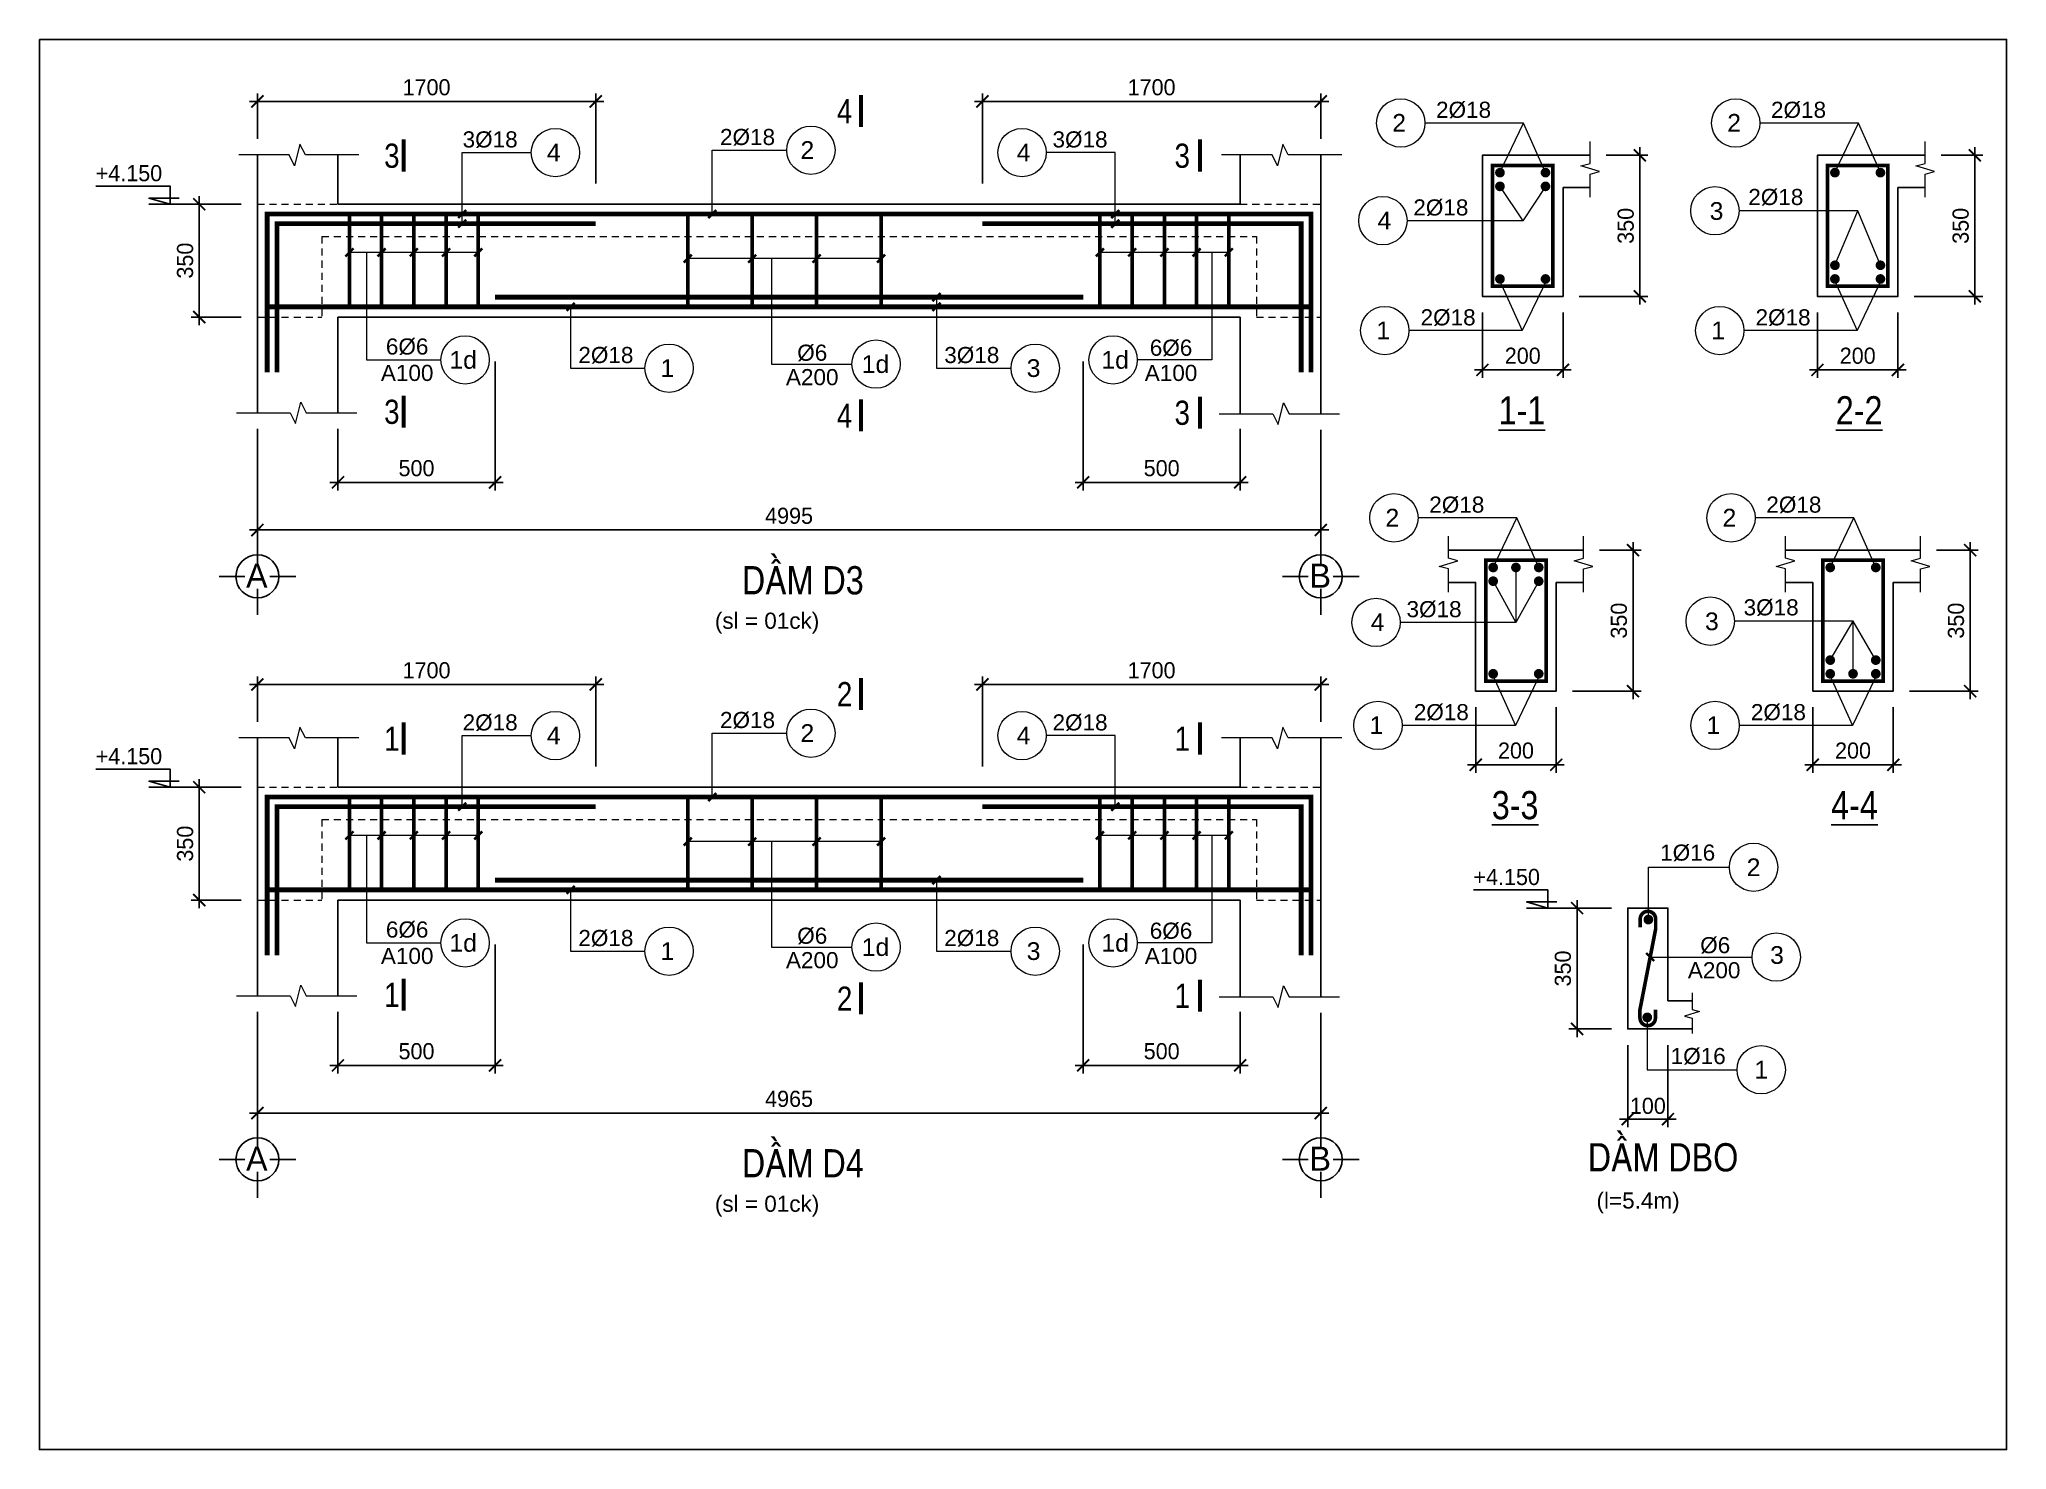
# Model space of a CAD drawing. Header units: millimetres. Extents: x -559287 to -299624, y 2351330 to 2655682.
# Drawn here: x -482063 to -457642, y 2515222 to 2532719 of the extents above; entities that cross this region are included whole.
import ezdxf
from ezdxf.enums import TextEntityAlignment as Align

# ---------------------------------------------------------------- set-up
doc = ezdxf.new("R2010")
doc.units = ezdxf.units.MM
doc.header["$LTSCALE"] = 10
doc.linetypes.add('HIDDEN', pattern=[0.3, 0.175, -0.125])
doc.linetypes.add('HIDDENX2', pattern=[0.75, 0.5, -0.25])
doc.layers.get('0').update_dxf_attribs({"lineweight": 20})
doc.layers.get('Defpoints').update_dxf_attribs({"lineweight": 20})
for name, color, linetype, lineweight in [('Dim', 251, 'Continuous', 15), ('Net khuat', 76, 'HIDDENX2', 15), ('Net manh', 8, 'Continuous', 13), ('Net thay', 4, 'Continuous', 25), ('Text', 54, 'Continuous', 25), ('Thep dai', 2, 'Continuous', 50), ('Thep doc', 140, 'Continuous', 60), ('Tuong', 1, 'Continuous', 30)]:
    doc.layers.add(name, color=color, linetype=linetype, lineweight=lineweight)
doc.layers.add('ththep', color=3, linetype='Continuous')
doc.styles.add('HELVE', font='VHAVAN.TTF', dxfattribs={"height": 800})
doc.styles.add('IN-NHO', font='VHELVEN.TTF', dxfattribs={"height": 200})
doc.styles.add('NGHIA5', font='arial_0.ttf', dxfattribs={"height": 180})
doc.styles.get("Standard").update_dxf_attribs({"font": 'nghia5.shx', "height": 200})
doc.styles.add('STYLE1-S1', font='VHARIALN.TTF')
doc.dimstyles.new('dim20', dxfattribs={"dimscale": 100, "dimtxt": 200, "dimasz": 1.5, "dimexe": 1, "dimexo": 2, "dimgap": 0.75, "dimtad": 1, "dimdec": 0, "dimlfac": 0.2, "dimzin": 0, "dimdsep": 46, "dimtxsty": 'Standard', "dimblk1": 'ARCHTICK', "dimblk2": 'ARCHTICK', "dimsah": 1, "dimcen": 0.09, "dimdle": 1, "dimclrd": 256, "dimclre": 256, "dimclrt": 54, "dimadec": 0, "dimazin": 0, "dimtfac": 1, "dimtdec": 0, "dimtofl": 0, "dimtmove": 2, "dimatfit": 3, "dimfxl": 0, "dimtolj": 1, "dimtzin": 0, "dimarcsym": 0})
doc.dimstyles.new('dim25', dxfattribs={"dimscale": 100, "dimtxt": 200, "dimasz": 1.5, "dimexe": 1, "dimexo": 2, "dimgap": 0.75, "dimtad": 1, "dimdec": 0, "dimlfac": 0.25, "dimzin": 0, "dimdsep": 46, "dimtxsty": 'Standard', "dimblk1": 'ARCHTICK', "dimblk2": 'ARCHTICK', "dimsah": 1, "dimcen": 0.09, "dimdle": 1, "dimclrd": 256, "dimclre": 256, "dimclrt": 54, "dimadec": 0, "dimazin": 0, "dimtfac": 1, "dimtdec": 0, "dimtofl": 0, "dimtmove": 2, "dimatfit": 3, "dimfxl": 0, "dimtolj": 1, "dimtzin": 0, "dimarcsym": 0})

msp = doc.modelspace()

# ---------------------------------------------------------------- texts
at = {"layer": 'Text'}
for s, height, style, p in [('4', 300, 'STYLE1-S1', (-472067.1, 2531828.6)), ('2', 220, 'IN-NHO', (-465183.2, 2531683.6)), ('2', 220, 'IN-NHO', (-461025.2, 2531683.6)), ('2', 220, 'IN-NHO', (-472529.1, 2531346)), ('3', 300, 'STYLE1-S1', (-477686.9, 2531276)), ('4', 220, 'IN-NHO', (-475676.8, 2531316)), ('4', 220, 'IN-NHO', (-469844.6, 2531316)), ('3', 300, 'STYLE1-S1', (-467875.5, 2531276)), ('4', 220, 'IN-NHO', (-465365.7, 2530471.9)), ('3', 220, 'IN-NHO', (-461243.3, 2530590)), ('1', 220, 'IN-NHO', (-465381.1, 2529108.6)), ('1', 220, 'IN-NHO', (-461223.1, 2529108.6)), ('1d', 220, 'IN-NHO', (-476802.1, 2528742.7)), ('1d', 220, 'IN-NHO', (-471683.4, 2528690.6)), ('1d', 220, 'IN-NHO', (-468709.3, 2528742.7)), ('1', 220, 'IN-NHO', (-474266.2, 2528640.9)), ('3', 220, 'IN-NHO', (-469720.7, 2528640.9)), ('%%U1-1', 350, 'STYLE1-S1', (-463659.3, 2528117)), ('%%U2-2', 350, 'STYLE1-S1', (-459473.3, 2528117)), ('3', 300, 'STYLE1-S1', (-477686.9, 2528098.6)), ('4', 300, 'STYLE1-S1', (-472067.1, 2528050.4)), ('3', 300, 'STYLE1-S1', (-467875.5, 2528086.6)), ('2', 220, 'IN-NHO', (-465267.5, 2526784.9)), ('2', 220, 'IN-NHO', (-461083.2, 2526784.9)), ('4', 220, 'IN-NHO', (-465450, 2525487.7)), ('3', 220, 'IN-NHO', (-461301.3, 2525498.6)), ('2', 300, 'STYLE1-S1', (-472067.1, 2524595)), ('1', 300, 'STYLE1-S1', (-477686.9, 2524042.3)), ('4', 220, 'IN-NHO', (-475676.8, 2524082.4)), ('2', 220, 'IN-NHO', (-472529.1, 2524112.4)), ('4', 220, 'IN-NHO', (-469844.6, 2524082.4)), ('1', 300, 'STYLE1-S1', (-467875.5, 2524042.3)), ('1', 220, 'IN-NHO', (-465465.4, 2524209.9)), ('1', 220, 'IN-NHO', (-461281.1, 2524209.9)), ('%%U3-3', 350, 'STYLE1-S1', (-463743.6, 2523218.3)), ('%%U4-4', 350, 'STYLE1-S1', (-459531.3, 2523218.3)), ('2', 220, 'IN-NHO', (-460783.8, 2522447.1)), ('1d', 220, 'IN-NHO', (-476802.1, 2521509)), ('1', 220, 'IN-NHO', (-474266.2, 2521407.2)), ('1d', 220, 'IN-NHO', (-471683.4, 2521456.9)), ('3', 220, 'IN-NHO', (-469720.7, 2521407.2)), ('1d', 220, 'IN-NHO', (-468709.3, 2521509)), ('3', 220, 'IN-NHO', (-460492.4, 2521358.6)), ('1', 300, 'STYLE1-S1', (-477686.9, 2520864.9)), ('2', 300, 'STYLE1-S1', (-472067.1, 2520816.8)), ('1', 300, 'STYLE1-S1', (-467875.5, 2520852.9)), ('1', 220, 'IN-NHO', (-460688.9, 2519935.7))]:
    msp.add_text(s, height=height, dxfattribs=dict(at, style=style)).set_placement(p, align=Align.MIDDLE_CENTER)
at = {"layer": 'Text', "ltscale": 3, "style": 'NGHIA5'}
for s, p in [('2%%C18', (-464383.4, 2531745.8)), ('2%%C18', (-460225.4, 2531745.8)), ('3%%C18', (-476467, 2531378.3)), ('2%%C18', (-473271.7, 2531408.3)), ('3%%C18', (-469144.3, 2531378.3)), ('2%%C18', (-464665.4, 2530534.1)), ('2%%C18', (-460507.4, 2530664)), ('2%%C18', (-464575.4, 2529170.8)), ('2%%C18', (-460417.4, 2529170.8)), ('6%%C6', (-477496.8, 2528808.9)), ('2%%C18', (-475030, 2528703.1)), ('%%C6', (-472468.6, 2528731.9)), ('3%%C18', (-470488.2, 2528703.1)), ('6%%C6', (-468014.6, 2528793.9)), ('A100', (-477496.8, 2528480.9)), ('A200', (-472468.6, 2528428.8)), ('A100', (-468014.6, 2528480.9)), ('2%%C18', (-464467.6, 2526847.1)), ('2%%C18', (-460283.4, 2526847.1)), ('3%%C18', (-464749.7, 2525549.9)), ('3%%C18', (-460565.4, 2525572.6)), ('2%%C18', (-473271.7, 2524174.6)), ('2%%C18', (-464659.6, 2524272.1)), ('2%%C18', (-460475.4, 2524272.1)), ('2%%C18', (-476467, 2524144.6)), ('2%%C18', (-469144.3, 2524144.6)), ('6%%C6', (-477496.8, 2521575.2)), ('%%C6', (-472468.6, 2521498.2)), ('6%%C6', (-468014.6, 2521560.2)), ('A100', (-477496.8, 2521247.3)), ('2%%C18', (-475030, 2521469.5)), ('2%%C18', (-470488.2, 2521469.5)), ('A100', (-468014.6, 2521247.3)), ('A200', (-472468.6, 2521195.1))]:
    msp.add_text(s, height=200, dxfattribs=at).set_placement(p, align=Align.CENTER)
at = {"layer": 'Text', "style": 'STYLE1-S1'}
for s, p in [('DÇM D3', (-471829.6, 2525833.2)), ('DÇM D4', (-471829.6, 2518599.6))]:
    msp.add_text(s, height=350, dxfattribs=at).set_placement(p, align=Align.RIGHT)
at = {"layer": 'Text', "ltscale": 3, "style": 'NGHIA5'}
for s, p in [('(sl = 01ck)', (-473677.3, 2525406.4)), ('(sl = 01ck)', (-473677.3, 2518172.7)), ('(l=5.4m)', (-462733.4, 2518212.9))]:
    msp.add_text(s, height=200, dxfattribs=at).set_placement(p)
for s, p in [('1%%C16', (-461943.2, 2522469.5)), ('%%c6', (-461446, 2521320.9)), ('1%%C16', (-461812.7, 2519945))]:
    msp.add_text(s, height=200, dxfattribs=at).set_placement(p, align=Align.BOTTOM_LEFT)
msp.add_text('A200', height=200, dxfattribs=at).set_placement((-461273, 2521009.9), align=Align.BOTTOM_CENTER)
at = {"layer": 'Text', "style": 'STYLE1-S1'}
msp.add_text('DÇM DBo', height=350, dxfattribs=at).set_placement((-462840.8, 2518673.6, -1737.8))

# ---------------------------------------------------------------- blocks, each defined once
blk = doc.blocks.new('_ARCHTICK')
at = {"color": 0, "linetype": 'ByBlock', "const_width": 0.15}
blk.add_lwpolyline([(-0.5, -0.5), (0.5, 0.5)], dxfattribs=at)
blk = doc.blocks.new('*D195')
at = {"layer": 'Defpoints', "color": 0, "ltscale": 10, "transparency": 16777216}
for p in [(-479356, 2528086), (-466156, 2528074), (-466156, 2526632)]:
    blk.add_point(p, dxfattribs=at)
at = {"layer": 'Dim', "lineweight": -2, "ltscale": 10, "transparency": 16777216}
for p, q in [((-479356, 2527886), (-479356, 2526532)), ((-466156, 2527874), (-466156, 2526532)), ((-479456, 2526632), (-466056, 2526632))]:
    blk.add_line(p, q, dxfattribs=at)
at = {"layer": 'Dim', "lineweight": -2, "ltscale": 10, "transparency": 16777216, "xscale": 150, "yscale": 150, "zscale": 150, "rotation": 180}
blk.add_blockref('_ARCHTICK', (-479356, 2526632), dxfattribs=at)
at = {"layer": 'Dim', "lineweight": -2, "ltscale": 10, "transparency": 16777216, "xscale": 150, "yscale": 150, "zscale": 150}
blk.add_blockref('_ARCHTICK', (-466156, 2526632), dxfattribs=at)
at = {"layer": 'Dim', "color": 54, "ltscale": 10, "transparency": 16777216, "insert": (-472756, 2526807), "char_height": 200, "attachment_point": 5}
blk.add_mtext('\\A1;4995', dxfattribs=at)
blk = doc.blocks.new('*D196')
at = {"layer": 'Defpoints', "color": 0, "ltscale": 3, "transparency": 16777216}
for p in [(-470356, 2531949), (-466156, 2531286), (-470356, 2530731)]:
    blk.add_point(p, dxfattribs=at)
at = {"layer": 'Dim', "lineweight": -2, "ltscale": 3, "transparency": 16777216}
for p, q in [((-466056, 2531949), (-470456, 2531949)), ((-470356, 2530931), (-470356, 2532049)), ((-466156, 2531486), (-466156, 2532049))]:
    blk.add_line(p, q, dxfattribs=at)
at = {"layer": 'Dim', "lineweight": -2, "ltscale": 3, "transparency": 16777216, "xscale": 150, "yscale": 150, "zscale": 150, "rotation": 180}
blk.add_blockref('_ARCHTICK', (-470356, 2531949), dxfattribs=at)
at = {"layer": 'Dim', "lineweight": -2, "ltscale": 3, "transparency": 16777216, "xscale": 150, "yscale": 150, "zscale": 150}
blk.add_blockref('_ARCHTICK', (-466156, 2531949), dxfattribs=at)
at = {"layer": 'Dim', "color": 54, "ltscale": 3, "transparency": 16777216, "insert": (-468256, 2532124), "char_height": 200, "attachment_point": 5}
blk.add_mtext('\\A1;1700', dxfattribs=at)
blk = doc.blocks.new('*D197')
at = {"layer": 'Defpoints', "color": 0, "ltscale": 10, "transparency": 16777216}
for p in [(-476406, 2528923), (-478356, 2528086), (-476406, 2527223)]:
    blk.add_point(p, dxfattribs=at)
at = {"layer": 'Dim', "lineweight": -2, "ltscale": 10, "transparency": 16777216}
for p, q in [((-476406, 2528723), (-476406, 2527123)), ((-478356, 2527886), (-478356, 2527123)), ((-478456, 2527223), (-476306, 2527223))]:
    blk.add_line(p, q, dxfattribs=at)
at = {"layer": 'Dim', "lineweight": -2, "ltscale": 10, "transparency": 16777216, "xscale": 150, "yscale": 150, "zscale": 150, "rotation": 180}
blk.add_blockref('_ARCHTICK', (-478356, 2527223), dxfattribs=at)
at = {"layer": 'Dim', "lineweight": -2, "ltscale": 10, "transparency": 16777216, "xscale": 150, "yscale": 150, "zscale": 150}
blk.add_blockref('_ARCHTICK', (-476406, 2527223), dxfattribs=at)
at = {"layer": 'Dim', "color": 54, "ltscale": 10, "transparency": 16777216, "insert": (-477381, 2527398), "char_height": 200, "attachment_point": 5}
blk.add_mtext('\\A1;500', dxfattribs=at)
blk = doc.blocks.new('truc ngang-helve')
for points in [[(0, -4.8), (0, 0)], [(-2.33, -7.13), (-7.13, -7.13)], [(2.33, -7.13), (7.13, -7.13)], [(0, -9.45), (0, -14.26)]]:
    blk.add_lwpolyline(points)
blk.add_circle((0, -7.13), 4)
at = {"style": 'HELVE'}
blk.add_attdef('A', text='', height=4.5, dxfattribs=at).set_placement((0.03, -7.01), align=Align.MIDDLE_CENTER)
blk = doc.blocks.new('*D198')
at = {"layer": 'Defpoints', "color": 0, "ltscale": 10, "transparency": 16777216}
for p in [(-469105, 2528923), (-467156, 2528086), (-469105, 2527223)]:
    blk.add_point(p, dxfattribs=at)
at = {"layer": 'Dim', "lineweight": -2, "ltscale": 10, "transparency": 16777216}
for p, q in [((-469105, 2528723), (-469105, 2527123)), ((-467156, 2527886), (-467156, 2527123)), ((-467056, 2527223), (-469205, 2527223))]:
    blk.add_line(p, q, dxfattribs=at)
at = {"layer": 'Dim', "lineweight": -2, "ltscale": 10, "transparency": 16777216, "xscale": 150, "yscale": 150, "zscale": 150, "rotation": 180}
blk.add_blockref('_ARCHTICK', (-469105, 2527223), dxfattribs=at)
at = {"layer": 'Dim', "lineweight": -2, "ltscale": 10, "transparency": 16777216, "xscale": 150, "yscale": 150, "zscale": 150}
blk.add_blockref('_ARCHTICK', (-467156, 2527223), dxfattribs=at)
at = {"layer": 'Dim', "color": 54, "ltscale": 10, "transparency": 16777216, "insert": (-468131, 2527398), "char_height": 200, "attachment_point": 5}
blk.add_mtext('\\A1;500', dxfattribs=at)
blk = doc.blocks.new('*D199')
at = {"layer": 'Defpoints', "color": 0, "ltscale": 3, "transparency": 16777216}
for p in [(-479356, 2530674), (-480078, 2529274), (-479356, 2529274)]:
    blk.add_point(p, dxfattribs=at)
at = {"layer": 'Dim', "lineweight": -2, "ltscale": 3, "transparency": 16777216}
for p, q in [((-480078, 2530774), (-480078, 2529174)), ((-479556, 2530674), (-480178, 2530674)), ((-479556, 2529274), (-480178, 2529274))]:
    blk.add_line(p, q, dxfattribs=at)
at = {"layer": 'Dim', "lineweight": -2, "ltscale": 3, "transparency": 16777216, "xscale": 150, "yscale": 150, "zscale": 150}
for p, rotation in [((-480078, 2530674), 90), ((-480078, 2529274), 270)]:
    blk.add_blockref('_ARCHTICK', p, dxfattribs=dict(at, rotation=rotation))
at = {"layer": 'Dim', "color": 54, "ltscale": 3, "transparency": 16777216, "insert": (-480253, 2529974), "char_height": 200, "attachment_point": 5, "rotation": 90}
blk.add_mtext('\\A1;350', dxfattribs=at)
blk = doc.blocks.new('*D200')
at = {"layer": 'Defpoints', "color": 0, "ltscale": 3, "transparency": 16777216}
for p in [(-475156, 2531949), (-479356, 2531286), (-475156, 2530731)]:
    blk.add_point(p, dxfattribs=at)
at = {"layer": 'Dim', "lineweight": -2, "ltscale": 3, "transparency": 16777216}
for p, q in [((-479456, 2531949), (-475056, 2531949)), ((-479356, 2531486), (-479356, 2532049)), ((-475156, 2530931), (-475156, 2532049))]:
    blk.add_line(p, q, dxfattribs=at)
at = {"layer": 'Dim', "lineweight": -2, "ltscale": 3, "transparency": 16777216, "xscale": 150, "yscale": 150, "zscale": 150, "rotation": 180}
blk.add_blockref('_ARCHTICK', (-479356, 2531949), dxfattribs=at)
at = {"layer": 'Dim', "lineweight": -2, "ltscale": 3, "transparency": 16777216, "xscale": 150, "yscale": 150, "zscale": 150}
blk.add_blockref('_ARCHTICK', (-475156, 2531949), dxfattribs=at)
at = {"layer": 'Dim', "color": 54, "ltscale": 3, "transparency": 16777216, "insert": (-477256, 2532124), "char_height": 200, "attachment_point": 5}
blk.add_mtext('\\A1;1700', dxfattribs=at)
blk = doc.blocks.new('A$C17747A8B')
blk.add_line((0, 0), (525, 0))
blk.add_lwpolyline([(1183, 225), (263, 225), (263, 0), (525, 75), (150, 75)])
at = {"layer": 'Text'}
blk.add_attdef('+3.900', (183, 286), '', height=180, dxfattribs=at)
blk = doc.blocks.new('*D201')
at = {"layer": 'Defpoints', "color": 0, "transparency": 16777216}
for p in [(-464149, 2529531), (-463149, 2529531), (-463149, 2528618)]:
    blk.add_point(p, dxfattribs=at)
at = {"layer": 'Dim', "lineweight": -2, "transparency": 16777216}
for p, q in [((-464149, 2529331), (-464149, 2528518)), ((-463149, 2529331), (-463149, 2528518)), ((-464249, 2528618), (-463049, 2528618))]:
    blk.add_line(p, q, dxfattribs=at)
at = {"layer": 'Dim', "lineweight": -2, "transparency": 16777216, "xscale": 150, "yscale": 150, "zscale": 150, "rotation": 180}
blk.add_blockref('_ARCHTICK', (-464149, 2528618), dxfattribs=at)
at = {"layer": 'Dim', "lineweight": -2, "transparency": 16777216, "xscale": 150, "yscale": 150, "zscale": 150}
blk.add_blockref('_ARCHTICK', (-463149, 2528618), dxfattribs=at)
at = {"layer": 'Dim', "color": 54, "transparency": 16777216, "insert": (-463649, 2528793), "char_height": 200, "attachment_point": 5}
blk.add_mtext('\\A1;200', dxfattribs=at)
blk = doc.blocks.new('*D202')
at = {"layer": 'Defpoints', "color": 0, "transparency": 16777216}
for p in [(-462812, 2531281), (-462195, 2531281), (-463149, 2529531)]:
    blk.add_point(p, dxfattribs=at)
at = {"layer": 'Dim', "lineweight": -2, "transparency": 16777216}
for p, q in [((-462612, 2531281), (-462095, 2531281)), ((-462195, 2529431), (-462195, 2531381)), ((-462949, 2529531), (-462095, 2529531))]:
    blk.add_line(p, q, dxfattribs=at)
at = {"layer": 'Dim', "lineweight": -2, "transparency": 16777216, "xscale": 150, "yscale": 150, "zscale": 150}
for p, rotation in [((-462195, 2531281), 90), ((-462195, 2529531), 270)]:
    blk.add_blockref('_ARCHTICK', p, dxfattribs=dict(at, rotation=rotation))
at = {"layer": 'Dim', "color": 54, "transparency": 16777216, "insert": (-462370, 2530406), "char_height": 200, "attachment_point": 5, "rotation": 90}
blk.add_mtext('\\A1;350', dxfattribs=at)
blk = doc.blocks.new('*D203')
at = {"layer": 'Defpoints', "color": 0, "transparency": 16777216}
for p in [(-459991, 2529531), (-458991, 2529531), (-458991, 2528618)]:
    blk.add_point(p, dxfattribs=at)
at = {"layer": 'Dim', "lineweight": -2, "transparency": 16777216}
for p, q in [((-459991, 2529331), (-459991, 2528518)), ((-458991, 2529331), (-458991, 2528518)), ((-460091, 2528618), (-458891, 2528618))]:
    blk.add_line(p, q, dxfattribs=at)
at = {"layer": 'Dim', "lineweight": -2, "transparency": 16777216, "xscale": 150, "yscale": 150, "zscale": 150, "rotation": 180}
blk.add_blockref('_ARCHTICK', (-459991, 2528618), dxfattribs=at)
at = {"layer": 'Dim', "lineweight": -2, "transparency": 16777216, "xscale": 150, "yscale": 150, "zscale": 150}
blk.add_blockref('_ARCHTICK', (-458991, 2528618), dxfattribs=at)
at = {"layer": 'Dim', "color": 54, "transparency": 16777216, "insert": (-459491, 2528793), "char_height": 200, "attachment_point": 5}
blk.add_mtext('\\A1;200', dxfattribs=at)
blk = doc.blocks.new('*D204')
at = {"layer": 'Defpoints', "color": 0, "transparency": 16777216}
for p in [(-458654, 2531281), (-458037, 2531281), (-458991, 2529531)]:
    blk.add_point(p, dxfattribs=at)
at = {"layer": 'Dim', "lineweight": -2, "transparency": 16777216}
for p, q in [((-458454, 2531281), (-457937, 2531281)), ((-458037, 2529431), (-458037, 2531381)), ((-458791, 2529531), (-457937, 2529531))]:
    blk.add_line(p, q, dxfattribs=at)
at = {"layer": 'Dim', "lineweight": -2, "transparency": 16777216, "xscale": 150, "yscale": 150, "zscale": 150}
for p, rotation in [((-458037, 2531281), 90), ((-458037, 2529531), 270)]:
    blk.add_blockref('_ARCHTICK', p, dxfattribs=dict(at, rotation=rotation))
at = {"layer": 'Dim', "color": 54, "transparency": 16777216, "insert": (-458212, 2530406), "char_height": 200, "attachment_point": 5, "rotation": 90}
blk.add_mtext('\\A1;350', dxfattribs=at)
blk = doc.blocks.new('*D205')
at = {"layer": 'Defpoints', "color": 0, "transparency": 16777216}
for p in [(-464233, 2524632), (-463233, 2524632), (-463233, 2523719)]:
    blk.add_point(p, dxfattribs=at)
at = {"layer": 'Dim', "lineweight": -2, "transparency": 16777216}
for p, q in [((-464233, 2524432), (-464233, 2523619)), ((-463233, 2524432), (-463233, 2523619)), ((-464333, 2523719), (-463133, 2523719))]:
    blk.add_line(p, q, dxfattribs=at)
at = {"layer": 'Dim', "lineweight": -2, "transparency": 16777216, "xscale": 150, "yscale": 150, "zscale": 150, "rotation": 180}
blk.add_blockref('_ARCHTICK', (-464233, 2523719), dxfattribs=at)
at = {"layer": 'Dim', "lineweight": -2, "transparency": 16777216, "xscale": 150, "yscale": 150, "zscale": 150}
blk.add_blockref('_ARCHTICK', (-463233, 2523719), dxfattribs=at)
at = {"layer": 'Dim', "color": 54, "transparency": 16777216, "insert": (-463733, 2523894), "char_height": 200, "attachment_point": 5}
blk.add_mtext('\\A1;200', dxfattribs=at)
blk = doc.blocks.new('*D206')
at = {"layer": 'Defpoints', "color": 0, "transparency": 16777216}
for p in [(-462897, 2526382), (-462280, 2526382), (-463233, 2524632)]:
    blk.add_point(p, dxfattribs=at)
at = {"layer": 'Dim', "lineweight": -2, "transparency": 16777216}
for p, q in [((-462697, 2526382), (-462180, 2526382)), ((-462280, 2524532), (-462280, 2526482)), ((-463033, 2524632), (-462180, 2524632))]:
    blk.add_line(p, q, dxfattribs=at)
at = {"layer": 'Dim', "lineweight": -2, "transparency": 16777216, "xscale": 150, "yscale": 150, "zscale": 150}
for p, rotation in [((-462280, 2526382), 90), ((-462280, 2524632), 270)]:
    blk.add_blockref('_ARCHTICK', p, dxfattribs=dict(at, rotation=rotation))
at = {"layer": 'Dim', "color": 54, "transparency": 16777216, "insert": (-462455, 2525507), "char_height": 200, "attachment_point": 5, "rotation": 90}
blk.add_mtext('\\A1;350', dxfattribs=at)
blk = doc.blocks.new('*D207')
at = {"layer": 'Defpoints', "color": 0, "transparency": 16777216}
for p in [(-460049, 2524632), (-459049, 2524632), (-459049, 2523719)]:
    blk.add_point(p, dxfattribs=at)
at = {"layer": 'Dim', "lineweight": -2, "transparency": 16777216}
for p, q in [((-460049, 2524432), (-460049, 2523619)), ((-459049, 2524432), (-459049, 2523619)), ((-460149, 2523719), (-458949, 2523719))]:
    blk.add_line(p, q, dxfattribs=at)
at = {"layer": 'Dim', "lineweight": -2, "transparency": 16777216, "xscale": 150, "yscale": 150, "zscale": 150, "rotation": 180}
blk.add_blockref('_ARCHTICK', (-460049, 2523719), dxfattribs=at)
at = {"layer": 'Dim', "lineweight": -2, "transparency": 16777216, "xscale": 150, "yscale": 150, "zscale": 150}
blk.add_blockref('_ARCHTICK', (-459049, 2523719), dxfattribs=at)
at = {"layer": 'Dim', "color": 54, "transparency": 16777216, "insert": (-459549, 2523894), "char_height": 200, "attachment_point": 5}
blk.add_mtext('\\A1;200', dxfattribs=at)
blk = doc.blocks.new('*D208')
at = {"layer": 'Defpoints', "color": 0, "transparency": 16777216}
for p in [(-458712, 2526382), (-458095, 2526382), (-459049, 2524632)]:
    blk.add_point(p, dxfattribs=at)
at = {"layer": 'Dim', "lineweight": -2, "transparency": 16777216}
for p, q in [((-458512, 2526382), (-457995, 2526382)), ((-458095, 2524532), (-458095, 2526482)), ((-458849, 2524632), (-457995, 2524632))]:
    blk.add_line(p, q, dxfattribs=at)
at = {"layer": 'Dim', "lineweight": -2, "transparency": 16777216, "xscale": 150, "yscale": 150, "zscale": 150}
for p, rotation in [((-458095, 2526382), 90), ((-458095, 2524632), 270)]:
    blk.add_blockref('_ARCHTICK', p, dxfattribs=dict(at, rotation=rotation))
at = {"layer": 'Dim', "color": 54, "transparency": 16777216, "insert": (-458270, 2525507), "char_height": 200, "attachment_point": 5, "rotation": 90}
blk.add_mtext('\\A1;350', dxfattribs=at)
blk = doc.blocks.new('*D209')
at = {"layer": 'Defpoints', "color": 0, "ltscale": 10, "transparency": 16777216}
for p in [(-479356, 2520852), (-466156, 2520840), (-466156, 2519398)]:
    blk.add_point(p, dxfattribs=at)
at = {"layer": 'Dim', "lineweight": -2, "ltscale": 10, "transparency": 16777216}
for p, q in [((-479356, 2520652), (-479356, 2519298)), ((-466156, 2520640), (-466156, 2519298)), ((-479456, 2519398), (-466056, 2519398))]:
    blk.add_line(p, q, dxfattribs=at)
at = {"layer": 'Dim', "lineweight": -2, "ltscale": 10, "transparency": 16777216, "xscale": 150, "yscale": 150, "zscale": 150, "rotation": 180}
blk.add_blockref('_ARCHTICK', (-479356, 2519398), dxfattribs=at)
at = {"layer": 'Dim', "lineweight": -2, "ltscale": 10, "transparency": 16777216, "xscale": 150, "yscale": 150, "zscale": 150}
blk.add_blockref('_ARCHTICK', (-466156, 2519398), dxfattribs=at)
at = {"layer": 'Dim', "color": 54, "ltscale": 10, "transparency": 16777216, "insert": (-472756, 2519573), "char_height": 200, "attachment_point": 5}
blk.add_mtext('\\A1;4965', dxfattribs=at)
blk = doc.blocks.new('*D210')
at = {"layer": 'Defpoints', "color": 0, "ltscale": 3, "transparency": 16777216}
for p in [(-470356, 2524715), (-466156, 2524052), (-470356, 2523498)]:
    blk.add_point(p, dxfattribs=at)
at = {"layer": 'Dim', "lineweight": -2, "ltscale": 3, "transparency": 16777216}
for p, q in [((-466056, 2524715), (-470456, 2524715)), ((-470356, 2523698), (-470356, 2524815)), ((-466156, 2524252), (-466156, 2524815))]:
    blk.add_line(p, q, dxfattribs=at)
at = {"layer": 'Dim', "lineweight": -2, "ltscale": 3, "transparency": 16777216, "xscale": 150, "yscale": 150, "zscale": 150, "rotation": 180}
blk.add_blockref('_ARCHTICK', (-470356, 2524715), dxfattribs=at)
at = {"layer": 'Dim', "lineweight": -2, "ltscale": 3, "transparency": 16777216, "xscale": 150, "yscale": 150, "zscale": 150}
blk.add_blockref('_ARCHTICK', (-466156, 2524715), dxfattribs=at)
at = {"layer": 'Dim', "color": 54, "ltscale": 3, "transparency": 16777216, "insert": (-468256, 2524890), "char_height": 200, "attachment_point": 5}
blk.add_mtext('\\A1;1700', dxfattribs=at)
blk = doc.blocks.new('*D211')
at = {"layer": 'Defpoints', "color": 0, "ltscale": 10, "transparency": 16777216}
for p in [(-476406, 2521689), (-478356, 2520852), (-476406, 2519989)]:
    blk.add_point(p, dxfattribs=at)
at = {"layer": 'Dim', "lineweight": -2, "ltscale": 10, "transparency": 16777216}
for p, q in [((-476406, 2521489), (-476406, 2519889)), ((-478356, 2520652), (-478356, 2519889)), ((-478456, 2519989), (-476306, 2519989))]:
    blk.add_line(p, q, dxfattribs=at)
at = {"layer": 'Dim', "lineweight": -2, "ltscale": 10, "transparency": 16777216, "xscale": 150, "yscale": 150, "zscale": 150, "rotation": 180}
blk.add_blockref('_ARCHTICK', (-478356, 2519989), dxfattribs=at)
at = {"layer": 'Dim', "lineweight": -2, "ltscale": 10, "transparency": 16777216, "xscale": 150, "yscale": 150, "zscale": 150}
blk.add_blockref('_ARCHTICK', (-476406, 2519989), dxfattribs=at)
at = {"layer": 'Dim', "color": 54, "ltscale": 10, "transparency": 16777216, "insert": (-477381, 2520164), "char_height": 200, "attachment_point": 5}
blk.add_mtext('\\A1;500', dxfattribs=at)
blk = doc.blocks.new('*D212')
at = {"layer": 'Defpoints', "color": 0, "ltscale": 10, "transparency": 16777216}
for p in [(-469105, 2521689), (-467156, 2520852), (-469105, 2519989)]:
    blk.add_point(p, dxfattribs=at)
at = {"layer": 'Dim', "lineweight": -2, "ltscale": 10, "transparency": 16777216}
for p, q in [((-469105, 2521489), (-469105, 2519889)), ((-467156, 2520652), (-467156, 2519889)), ((-467056, 2519989), (-469205, 2519989))]:
    blk.add_line(p, q, dxfattribs=at)
at = {"layer": 'Dim', "lineweight": -2, "ltscale": 10, "transparency": 16777216, "xscale": 150, "yscale": 150, "zscale": 150, "rotation": 180}
blk.add_blockref('_ARCHTICK', (-469105, 2519989), dxfattribs=at)
at = {"layer": 'Dim', "lineweight": -2, "ltscale": 10, "transparency": 16777216, "xscale": 150, "yscale": 150, "zscale": 150}
blk.add_blockref('_ARCHTICK', (-467156, 2519989), dxfattribs=at)
at = {"layer": 'Dim', "color": 54, "ltscale": 10, "transparency": 16777216, "insert": (-468131, 2520164), "char_height": 200, "attachment_point": 5}
blk.add_mtext('\\A1;500', dxfattribs=at)
blk = doc.blocks.new('*D213')
at = {"layer": 'Defpoints', "color": 0, "ltscale": 3, "transparency": 16777216}
for p in [(-479356, 2523440), (-480078, 2522040), (-479356, 2522040)]:
    blk.add_point(p, dxfattribs=at)
at = {"layer": 'Dim', "lineweight": -2, "ltscale": 3, "transparency": 16777216}
for p, q in [((-479556, 2523440), (-480178, 2523440)), ((-480078, 2523540), (-480078, 2521940)), ((-479556, 2522040), (-480178, 2522040))]:
    blk.add_line(p, q, dxfattribs=at)
at = {"layer": 'Dim', "lineweight": -2, "ltscale": 3, "transparency": 16777216, "xscale": 150, "yscale": 150, "zscale": 150}
for p, rotation in [((-480078, 2523440), 90), ((-480078, 2522040), 270)]:
    blk.add_blockref('_ARCHTICK', p, dxfattribs=dict(at, rotation=rotation))
at = {"layer": 'Dim', "color": 54, "ltscale": 3, "transparency": 16777216, "insert": (-480253, 2522740), "char_height": 200, "attachment_point": 5, "rotation": 90}
blk.add_mtext('\\A1;350', dxfattribs=at)
blk = doc.blocks.new('*D214')
at = {"layer": 'Defpoints', "color": 0, "ltscale": 3, "transparency": 16777216}
for p in [(-475156, 2524715), (-479356, 2524052), (-475156, 2523498)]:
    blk.add_point(p, dxfattribs=at)
at = {"layer": 'Dim', "lineweight": -2, "ltscale": 3, "transparency": 16777216}
for p, q in [((-479456, 2524715), (-475056, 2524715)), ((-479356, 2524252), (-479356, 2524815)), ((-475156, 2523698), (-475156, 2524815))]:
    blk.add_line(p, q, dxfattribs=at)
at = {"layer": 'Dim', "lineweight": -2, "ltscale": 3, "transparency": 16777216, "xscale": 150, "yscale": 150, "zscale": 150, "rotation": 180}
blk.add_blockref('_ARCHTICK', (-479356, 2524715), dxfattribs=at)
at = {"layer": 'Dim', "lineweight": -2, "ltscale": 3, "transparency": 16777216, "xscale": 150, "yscale": 150, "zscale": 150}
blk.add_blockref('_ARCHTICK', (-475156, 2524715), dxfattribs=at)
at = {"layer": 'Dim', "color": 54, "ltscale": 3, "transparency": 16777216, "insert": (-477256, 2524890), "char_height": 200, "attachment_point": 5}
blk.add_mtext('\\A1;1700', dxfattribs=at)
blk = doc.blocks.new('*D295')
at = {"layer": 'Defpoints', "color": 0, "transparency": 16777216}
for p in [(-462975, 2521941), (-462346, 2521941), (-462346, 2520441)]:
    blk.add_point(p, dxfattribs=at)
at = {"layer": 'Dim', "lineweight": -2, "transparency": 16777216}
for p, q in [((-462546, 2521941), (-463075, 2521941)), ((-462975, 2520341), (-462975, 2522041)), ((-462546, 2520441), (-463075, 2520441))]:
    blk.add_line(p, q, dxfattribs=at)
at = {"layer": 'Dim', "lineweight": -2, "transparency": 16777216, "xscale": 150, "yscale": 150, "zscale": 150}
for p, rotation in [((-462975, 2521941), 90), ((-462975, 2520441), 270)]:
    blk.add_blockref('_ARCHTICK', p, dxfattribs=dict(at, rotation=rotation))
at = {"layer": 'Dim', "color": 54, "transparency": 16777216, "insert": (-463150, 2521191), "char_height": 200, "attachment_point": 5, "rotation": 90}
blk.add_mtext('\\A1;350', dxfattribs=at)
blk = doc.blocks.new('*D296')
at = {"layer": 'Defpoints', "color": 0, "transparency": 16777216}
for p in [(-462346, 2520441), (-461846, 2520441), (-462346, 2519323)]:
    blk.add_point(p, dxfattribs=at)
at = {"layer": 'Dim', "lineweight": -2, "transparency": 16777216}
for p, q in [((-462346, 2520241), (-462346, 2519223)), ((-461846, 2520241), (-461846, 2519223)), ((-461746, 2519323), (-462446, 2519323))]:
    blk.add_line(p, q, dxfattribs=at)
at = {"layer": 'Dim', "lineweight": -2, "transparency": 16777216, "xscale": 150, "yscale": 150, "zscale": 150, "rotation": 180}
blk.add_blockref('_ARCHTICK', (-462346, 2519323), dxfattribs=at)
at = {"layer": 'Dim', "lineweight": -2, "transparency": 16777216, "xscale": 150, "yscale": 150, "zscale": 150}
blk.add_blockref('_ARCHTICK', (-461846, 2519323), dxfattribs=at)
at = {"layer": 'Dim', "color": 54, "transparency": 16777216, "insert": (-462096, 2519486), "char_height": 200, "attachment_point": 5}
blk.add_mtext('\\A1;100', dxfattribs=at)

# ---------------------------------------------------------------- dimensions: what is measured, and where the dimension line sits
at = {"layer": 'Dim', "ltscale": 3}
for base, p1, p2, picture, middle in [((-475155.7, 2531948.9), (-479355.7, 2531285.7), (-475155.7, 2530731.3), '*D200', (-477255.7, 2532123.9)), ((-475155.7, 2524715.2), (-479355.7, 2524052), (-475155.7, 2523497.6), '*D214', (-477255.7, 2524890.2))]:
    dim = msp.add_linear_dim(base=base, p1=p1, p2=p2, text='1700', dimstyle='dim25', dxfattribs=at)
    dim.commit()
    dim.dimension.update_dxf_attribs({"geometry": picture, "text_midpoint": middle})
for base, p1, p2, picture, middle in [((-470355.7, 2531948.9), (-466155.7, 2531285.7), (-470355.7, 2530731.3), '*D196', (-468255.7, 2532123.9)), ((-470355.7, 2524715.2), (-466155.7, 2524052), (-470355.7, 2523497.6), '*D210', (-468255.7, 2524890.2))]:
    dim = msp.add_linear_dim(base=base, p1=p1, p2=p2, angle=180, text='1700', dimstyle='dim25', dxfattribs=at)
    dim.commit()
    dim.dimension.update_dxf_attribs({"geometry": picture, "text_midpoint": middle})
at = {"layer": 'Dim'}
for base, p1, p2, picture, middle in [((-462195.4, 2531281), (-463149, 2529531), (-462812.3, 2531281), '*D202', (-462370.4, 2530406)), ((-458037.4, 2531281), (-458991.1, 2529531), (-458654.3, 2531281), '*D204', (-458212.4, 2530406)), ((-462279.6, 2526382.3), (-463233.3, 2524632.3), (-462896.6, 2526382.3), '*D206', (-462454.6, 2525507.3)), ((-458095.4, 2526382.3), (-459049, 2524632.3), (-458712.3, 2526382.3), '*D208', (-458270.4, 2525507.3))]:
    dim = msp.add_linear_dim(base=base, p1=p1, p2=p2, angle=90, dimstyle='dim20', dxfattribs=at)
    dim.commit()
    dim.dimension.update_dxf_attribs({"geometry": picture, "text_midpoint": middle})
at = {"layer": 'Dim', "ltscale": 3}
for base, p1, p2, picture, middle in [((-480077.6, 2529273.9), (-479355.6, 2530673.9), (-479355.7, 2529273.9), '*D199', (-480252.6, 2529973.9)), ((-480077.6, 2522040.2), (-479355.6, 2523440.2), (-479355.7, 2522040.2), '*D213', (-480252.6, 2522740.2))]:
    dim = msp.add_linear_dim(base=base, p1=p1, p2=p2, angle=90, dimstyle='dim25', dxfattribs=at)
    dim.commit()
    dim.dimension.update_dxf_attribs({"geometry": picture, "text_midpoint": middle})
at = {"layer": 'Dim'}
for base, p1, p2, picture, middle in [((-463149, 2528618.1), (-464149, 2529531), (-463149, 2529531), '*D201', (-463649, 2528793.1)), ((-458991.1, 2528618.1), (-459991.1, 2529531), (-458991.1, 2529531), '*D203', (-459491.1, 2528793.1)), ((-463233.3, 2523719.4), (-464233.3, 2524632.3), (-463233.3, 2524632.3), '*D205', (-463733.3, 2523894.4)), ((-459049, 2523719.4), (-460049, 2524632.3), (-459049, 2524632.3), '*D207', (-459549, 2523894.4))]:
    dim = msp.add_linear_dim(base=base, p1=p1, p2=p2, dimstyle='dim20', dxfattribs=at)
    dim.commit()
    dim.dimension.update_dxf_attribs({"geometry": picture, "text_midpoint": middle})
at = {"layer": 'Dim', "ltscale": 10}
for base, p1, p2, picture, middle in [((-476405.9, 2527222.7), (-478355.7, 2528085.9), (-476405.9, 2528922.8), '*D197', (-477380.8, 2527397.7)), ((-476405.9, 2519989), (-478355.7, 2520852.2), (-476405.9, 2521689.2), '*D211', (-477380.8, 2520164))]:
    dim = msp.add_linear_dim(base=base, p1=p1, p2=p2, text='500', dimstyle='dim25', dxfattribs=at)
    dim.commit()
    dim.dimension.update_dxf_attribs({"geometry": picture, "text_midpoint": middle})
for base, p1, p2, text, picture, middle in [((-469105.4, 2527222.7), (-467155.7, 2528085.9), (-469105.4, 2528922.8), '500', '*D198', (-468130.5, 2527397.7)), ((-466155.7, 2526632), (-479355.7, 2528085.9), (-466155.7, 2528073.9), '4995', '*D195', (-472755.7, 2526807)), ((-469105.4, 2519989), (-467155.7, 2520852.2), (-469105.4, 2521689.2), '500', '*D212', (-468130.5, 2520164)), ((-466155.7, 2519398.3), (-479355.7, 2520852.2), (-466155.7, 2520840.2), '4965', '*D209', (-472755.7, 2519573.3))]:
    dim = msp.add_linear_dim(base=base, p1=p1, p2=p2, angle=180, text=text, dimstyle='dim25', dxfattribs=at)
    dim.commit()
    dim.dimension.update_dxf_attribs({"geometry": picture, "text_midpoint": middle})
at = {"layer": 'Dim'}
dim = msp.add_linear_dim(base=(-462975.2, 2521941.4), p1=(-462346.3, 2520441.4), p2=(-462346.3, 2521941.4), angle=90, text='350', dimstyle='dim20', dxfattribs=at)
dim.commit()
dim.dimension.update_dxf_attribs({"geometry": '*D295', "text_midpoint": (-463150.2, 2521191.4)})
dim = msp.add_linear_dim(base=(-462346.3, 2519323.3), p1=(-461846.3, 2520441.4), p2=(-462346.3, 2520441.4), angle=180, dimstyle='dim20', dxfattribs=at)
dim.commit()
dim.dimension.update_dxf_attribs({"geometry": '*D296', "text_midpoint": (-462096.3, 2519485.6), "dimtype": 160})

# ---------------------------------------------------------------- linework, layer by layer
at = {"layer": 'Net khuat', "linetype": 'HIDDEN', "ltscale": 50}
for p, q in [((-479355.7, 2530673.9), (-478355.7, 2530673.9)), ((-467155.7, 2530673.9), (-466155.8, 2530673.9)), ((-478555.8, 2530273.9), (-466955.6, 2530273.9)), ((-478555.8, 2530273.9), (-478555.8, 2529273.9)), ((-466955.6, 2530273.9), (-466955.6, 2529273.9)), ((-479355.7, 2529273.9), (-478555.8, 2529273.9)), ((-466955.6, 2529273.9), (-466155.6, 2529273.9)), ((-479355.7, 2523440.2), (-478355.7, 2523440.2)), ((-467155.7, 2523440.2), (-466155.8, 2523440.2)), ((-478555.8, 2523040.2), (-466955.6, 2523040.2)), ((-478555.8, 2523040.2), (-478555.8, 2522040.2)), ((-466955.6, 2523040.2), (-466955.6, 2522040.2)), ((-479355.7, 2522040.2), (-478555.8, 2522040.2)), ((-466955.6, 2522040.2), (-466155.6, 2522040.2))]:
    msp.add_line(p, q, dxfattribs=at)
at = {"layer": 'Net manh'}
for p, q in [((-476614, 2530076.6), (-478214, 2530076.6)), ((-471614.3, 2529999.3), (-474014.3, 2529999.3)), ((-467297.4, 2530076.6), (-468897.4, 2530076.6)), ((-476614, 2522842.9), (-478214, 2522842.9)), ((-471614.3, 2522765.6), (-474014.3, 2522765.6)), ((-467297.4, 2522842.9), (-468897.4, 2522842.9))]:
    msp.add_line(p, q, dxfattribs=at)
for points in [[(-463366.4, 2531065.6), (-463639.5, 2531681.5), (-464863.3, 2531681.5)], [(-463931.7, 2531065.6), (-463639.5, 2531681.5), (-464863.3, 2531681.5)], [(-459208.4, 2531065.6), (-459481.5, 2531681.5), (-460705.3, 2531681.5)], [(-459773.7, 2531065.6), (-459481.5, 2531681.5), (-460705.3, 2531681.5)], [(-478095.7, 2531285.7), (-478760.9, 2531285.7), (-478828.1, 2531419.8), (-478893.7, 2531151.6), (-478960.9, 2531285.7), (-479588.3, 2531285.7)], [(-476814.6, 2530432.1), (-476814.6, 2531314), (-475956.9, 2531314)], [(-473709.3, 2530552.1), (-473709.3, 2531344), (-472785.2, 2531344)], [(-468706.8, 2530432.1), (-468706.8, 2531314), (-469564.5, 2531314)], [(-465895.7, 2531285.7), (-466560.9, 2531285.7), (-466628.1, 2531419.8), (-466693.7, 2531151.6), (-466760.9, 2531285.7), (-467388.3, 2531285.7)], [(-463931.7, 2530895.6), (-463649, 2530469.9), (-465085.6, 2530469.9)], [(-463366.4, 2530895.6), (-463649, 2530469.9), (-465085.6, 2530469.9)], [(-459773.7, 2529916.4), (-459491.1, 2530592.1), (-460963.2, 2530592.1)], [(-459208.4, 2529916.4), (-459491.1, 2530592.1), (-460963.2, 2530592.1)], [(-478002.8, 2530076.6), (-478002.8, 2528742.7), (-477077.5, 2528742.7)], [(-472974.7, 2529999.3), (-472974.7, 2528690.6), (-471976.5, 2528690.6)], [(-467508.5, 2530076.6), (-467508.5, 2528742.7), (-468433.8, 2528742.7)], [(-463949.2, 2529756), (-463654.2, 2529106.5), (-465061.2, 2529106.5)], [(-463343.3, 2529755.3), (-463654.2, 2529106.5), (-465061.2, 2529106.5)], [(-459791.2, 2529756), (-459496.2, 2529106.5), (-460903.2, 2529106.5)], [(-459185.3, 2529755.3), (-459496.2, 2529106.5), (-460903.2, 2529106.5)], [(-470925.8, 2529520.8), (-470925.8, 2528638.9), (-470000.8, 2528638.9)], [(-475467.6, 2529400.8), (-475467.6, 2528638.9), (-474546.3, 2528638.9)], [(-479615.6, 2528085.9), (-478950.4, 2528085.9), (-478883.2, 2527951.8), (-478817.6, 2528220), (-478750.4, 2528085.9), (-478123, 2528085.9)], [(-467415.6, 2528073.9), (-466750.4, 2528073.9), (-466683.2, 2527939.8), (-466617.6, 2528208), (-466550.4, 2528073.9), (-465923, 2528073.9)], [(-463450.6, 2526166.9), (-463723.8, 2526782.8), (-464947.6, 2526782.8)], [(-464016, 2526166.9), (-463723.8, 2526782.8), (-464947.6, 2526782.8)], [(-459266.4, 2526166.9), (-459539.5, 2526782.8), (-460763.3, 2526782.8)], [(-459831.7, 2526166.9), (-459539.5, 2526782.8), (-460763.3, 2526782.8)], [(-463733.3, 2526166.9), (-463733.3, 2525485.6), (-465169.9, 2525485.6)], [(-464016, 2525996.9), (-463733.3, 2525485.6), (-465169.9, 2525485.6)], [(-463450.6, 2525996.9), (-463733.3, 2525485.6), (-465169.9, 2525485.6)], [(-459831.7, 2525017.7), (-459549, 2525500.7), (-461021.2, 2525500.7)], [(-459266.4, 2525017.7), (-459549, 2525500.7), (-461021.2, 2525500.7)], [(-459549, 2524847.7), (-459549, 2525500.7), (-461021.2, 2525500.7)], [(-464033.5, 2524857.3), (-463738.4, 2524207.8), (-465145.5, 2524207.8)], [(-463427.6, 2524856.6), (-463738.4, 2524207.8), (-465145.5, 2524207.8)], [(-459849.2, 2524857.3), (-459554.2, 2524207.8), (-460961.2, 2524207.8)], [(-459243.3, 2524856.6), (-459554.2, 2524207.8), (-460961.2, 2524207.8)], [(-478095.7, 2524052), (-478760.9, 2524052), (-478828.1, 2524186.1), (-478893.7, 2523917.9), (-478960.9, 2524052), (-479588.3, 2524052)], [(-465895.7, 2524052), (-466560.9, 2524052), (-466628.1, 2524186.1), (-466693.7, 2523917.9), (-466760.9, 2524052), (-467388.3, 2524052)], [(-476814.6, 2523198.4), (-476814.6, 2524080.3), (-475956.9, 2524080.3)], [(-473709.3, 2523318.4), (-473709.3, 2524110.3), (-472785.2, 2524110.3)], [(-468706.8, 2523198.4), (-468706.8, 2524080.3), (-469564.5, 2524080.3)], [(-478002.8, 2522842.9), (-478002.8, 2521509), (-477077.5, 2521509)], [(-472974.7, 2522765.6), (-472974.7, 2521456.9), (-471976.5, 2521456.9)], [(-467508.5, 2522842.9), (-467508.5, 2521509), (-468433.8, 2521509)], [(-462089.2, 2521798.2), (-462089.2, 2522447.1), (-461083.8, 2522447.1)], [(-470925.8, 2522287.1), (-470925.8, 2521405.2), (-470000.8, 2521405.2)], [(-475467.6, 2522167.1), (-475467.6, 2521405.2), (-474546.3, 2521405.2)], [(-462066.8, 2521333.3), (-460801.9, 2521333.3)], [(-479615.6, 2520852.2), (-478950.4, 2520852.2), (-478883.2, 2520718.1), (-478817.6, 2520986.3), (-478750.4, 2520852.2), (-478123, 2520852.2)], [(-467415.6, 2520840.2), (-466750.4, 2520840.2), (-466683.2, 2520706.1), (-466617.6, 2520974.3), (-466550.4, 2520840.2), (-465923, 2520840.2)], [(-462103.4, 2520584.6), (-462103.4, 2519935.7), (-460988.9, 2519935.7)]]:
    msp.add_lwpolyline(points, dxfattribs=at)
at = {"layer": 'Net manh', "ltscale": 3}
for points in [[(-462812.3, 2530760.1), (-462812.3, 2531048.1), (-462696.4, 2531079.2), (-462928.2, 2531149.1), (-462812.3, 2531180.1), (-462812.3, 2531454)], [(-458654.3, 2530760.1), (-458654.3, 2531048.1), (-458538.4, 2531079.2), (-458770.2, 2531149.1), (-458654.3, 2531180.1), (-458654.3, 2531454)], [(-464570.1, 2525861.4), (-464570.1, 2526149.4), (-464686, 2526180.5), (-464454.2, 2526250.4), (-464570.1, 2526281.4), (-464570.1, 2526555.3)], [(-462896.6, 2525861.4), (-462896.6, 2526149.4), (-462780.6, 2526180.5), (-463012.5, 2526250.4), (-462896.6, 2526281.4), (-462896.6, 2526555.3)], [(-460385.8, 2525861.4), (-460385.8, 2526149.4), (-460501.7, 2526180.5), (-460269.9, 2526250.4), (-460385.8, 2526281.4), (-460385.8, 2526555.3)], [(-458712.3, 2525861.4), (-458712.3, 2526149.4), (-458596.4, 2526180.5), (-458828.2, 2526250.4), (-458712.3, 2526281.4), (-458712.3, 2526555.3)], [(-461546.4, 2520888.1), (-461546.4, 2520681.5), (-461453.7, 2520656.6), (-461639.1, 2520600.7), (-461546.4, 2520575.9), (-461546.4, 2520382.9)]]:
    msp.add_lwpolyline(points, dxfattribs=at)
at = {"layer": 'Net manh', "const_width": 30}
for points in [[(-476864.6, 2530502.1), (-476764.6, 2530602.1)], [(-476864.6, 2530382.1), (-476764.6, 2530482.1)], [(-473759.3, 2530502.1), (-473659.3, 2530602.1)], [(-468756.8, 2530502.1), (-468656.8, 2530602.1)], [(-468756.8, 2530382.1), (-468656.8, 2530482.1)], [(-478264, 2530026.6), (-478164, 2530126.6)], [(-477864, 2530026.6), (-477764, 2530126.6)], [(-477464, 2530026.6), (-477364, 2530126.6)], [(-477064, 2530026.6), (-476964, 2530126.6)], [(-476664, 2530026.6), (-476564, 2530126.6)], [(-474064.3, 2529949.3), (-473964.3, 2530049.3)], [(-473264.3, 2529949.3), (-473164.3, 2530049.3)], [(-472464.3, 2529949.3), (-472364.3, 2530049.3)], [(-471664.3, 2529949.3), (-471564.3, 2530049.3)], [(-468947.4, 2530026.6), (-468847.4, 2530126.6)], [(-468547.4, 2530026.6), (-468447.4, 2530126.6)], [(-468147.4, 2530026.6), (-468047.4, 2530126.6)], [(-467747.4, 2530026.6), (-467647.4, 2530126.6)], [(-467347.4, 2530026.6), (-467247.4, 2530126.6)], [(-470975.8, 2529470.8), (-470875.8, 2529570.8)], [(-475517.6, 2529350.8), (-475417.6, 2529450.8)], [(-470975.8, 2529350.8), (-470875.8, 2529450.8)], [(-476864.6, 2523148.4), (-476764.6, 2523248.4)], [(-473759.3, 2523268.4), (-473659.3, 2523368.4)], [(-468756.8, 2523148.4), (-468656.8, 2523248.4)], [(-478264, 2522792.9), (-478164, 2522892.9)], [(-477864, 2522792.9), (-477764, 2522892.9)], [(-477464, 2522792.9), (-477364, 2522892.9)], [(-477064, 2522792.9), (-476964, 2522892.9)], [(-476664, 2522792.9), (-476564, 2522892.9)], [(-468947.4, 2522792.9), (-468847.4, 2522892.9)], [(-468547.4, 2522792.9), (-468447.4, 2522892.9)], [(-468147.4, 2522792.9), (-468047.4, 2522892.9)], [(-467747.4, 2522792.9), (-467647.4, 2522892.9)], [(-467347.4, 2522792.9), (-467247.4, 2522892.9)], [(-474064.3, 2522715.6), (-473964.3, 2522815.6)], [(-473264.3, 2522715.6), (-473164.3, 2522815.6)], [(-472464.3, 2522715.6), (-472364.3, 2522815.6)], [(-471664.3, 2522715.6), (-471564.3, 2522815.6)], [(-475517.6, 2522117.1), (-475417.6, 2522217.1)], [(-470975.8, 2522237.1), (-470875.8, 2522337.1)], [(-462016.8, 2521283.3), (-462116.8, 2521383.3)]]:
    msp.add_lwpolyline(points, dxfattribs=at)
at = {"layer": 'Net manh'}
for centre in [(-465163.3, 2531681.5), (-461005.3, 2531681.5), (-475656.9, 2531314), (-472485.2, 2531344), (-469864.5, 2531314), (-465385.6, 2530469.9), (-461263.2, 2530592.1), (-465361.2, 2529106.5), (-461203.2, 2529106.5), (-476777.5, 2528742.7), (-468733.8, 2528742.7), (-474246.3, 2528638.9), (-471676.5, 2528690.6), (-469700.8, 2528638.9), (-465247.6, 2526782.8), (-461063.3, 2526782.8), (-465469.9, 2525485.6), (-461321.2, 2525500.7), (-475656.9, 2524080.3), (-472485.2, 2524110.3), (-469864.5, 2524080.3), (-465445.5, 2524207.8), (-461261.2, 2524207.8), (-460783.8, 2522447.1), (-476777.5, 2521509), (-474246.3, 2521405.2), (-471676.5, 2521456.9), (-469700.8, 2521405.2), (-468733.8, 2521509), (-460501.9, 2521333.3), (-460688.9, 2519935.7)]:
    msp.add_circle(centre, 300, dxfattribs=at)
at = {"layer": 'Net thay'}
for p, q in [((-479355.7, 2531285.7), (-479355.7, 2528085.9)), ((-478355.7, 2530673.9), (-478355.7, 2531285.7)), ((-467155.7, 2530673.9), (-467155.7, 2531285.7)), ((-466155.7, 2531285.7), (-466155.7, 2528073.9)), ((-478355.7, 2529273.9), (-478355.7, 2528085.9)), ((-467155.7, 2529273.9), (-467155.7, 2528073.9)), ((-479355.7, 2524052), (-479355.7, 2520852.2)), ((-478355.7, 2523440.2), (-478355.7, 2524052)), ((-467155.7, 2523440.2), (-467155.7, 2524052)), ((-466155.7, 2524052), (-466155.7, 2520840.2)), ((-478355.7, 2522040.2), (-478355.7, 2520852.2)), ((-467155.7, 2522040.2), (-467155.7, 2520840.2))]:
    msp.add_line(p, q, dxfattribs=at)
at = {"layer": 'Net thay', "ltscale": 10}
for p, q in [((-467155.7, 2530673.9), (-478355.7, 2530673.9)), ((-467155.7, 2529273.9), (-478355.7, 2529273.9)), ((-467155.7, 2523440.2), (-478355.7, 2523440.2)), ((-467155.7, 2522040.2), (-478355.7, 2522040.2))]:
    msp.add_line(p, q, dxfattribs=at)
for points in [[(-462812.3, 2531281), (-464149, 2531281), (-464149, 2529531), (-463149, 2529531), (-463149, 2530881), (-462812.3, 2530881)], [(-458654.3, 2531281), (-459991.1, 2531281), (-459991.1, 2529531), (-458991.1, 2529531), (-458991.1, 2530881), (-458654.3, 2530881)], [(-462896.6, 2526382.3), (-464570.1, 2526382.3)], [(-458712.3, 2526382.3), (-460385.8, 2526382.3)], [(-464570.1, 2525982.3), (-464233.3, 2525982.3), (-464233.3, 2524632.3), (-463233.3, 2524632.3), (-463233.3, 2525982.3), (-462896.6, 2525982.3)], [(-460385.8, 2525982.3), (-460049, 2525982.3), (-460049, 2524632.3), (-459049, 2524632.3), (-459049, 2525982.3), (-458712.3, 2525982.3)]]:
    msp.add_lwpolyline(points, dxfattribs=at)
at = {"layer": 'Net thay'}
for points in [[(-462346.3, 2521941.4), (-462346.3, 2521941.4), (-462346.3, 2520441.4), (-461546.4, 2520441.4)], [(-461546.4, 2520791.4), (-461846.3, 2520791.4), (-461846.3, 2521941.4), (-462346.3, 2521941.4)]]:
    msp.add_lwpolyline(points, dxfattribs=at)
at = {"layer": 'Text', "const_width": 50}
for points in [[(-471863.5, 2532029.8), (-471863.5, 2531632.5)], [(-477539, 2531477.1), (-477539, 2531079.8)], [(-467656.5, 2531477.1), (-467656.5, 2531079.8)], [(-477539, 2528299.7), (-477539, 2527902.4)], [(-467656.5, 2528287.7), (-467656.5, 2527890.4)], [(-471863.5, 2528251.6), (-471863.5, 2527854.3)], [(-471863.5, 2524796.1), (-471863.5, 2524398.8)], [(-477539, 2524243.5), (-477539, 2523846.2)], [(-467656.5, 2524243.5), (-467656.5, 2523846.2)], [(-477539, 2521066), (-477539, 2520668.7)], [(-471863.5, 2521017.9), (-471863.5, 2520620.6)], [(-467656.5, 2521054), (-467656.5, 2520656.7)]]:
    msp.add_lwpolyline(points, dxfattribs=at)
at = {"layer": 'Thep dai', "const_width": 45}
for points in [[(-464024, 2529656), (-463274, 2529656), (-463274, 2531156), (-464024, 2531156), (-464024, 2529656)], [(-459866.1, 2529656), (-459116.1, 2529656), (-459116.1, 2531156), (-459866.1, 2531156), (-459866.1, 2529656)], [(-478214, 2529401.1), (-478214, 2530552.1)], [(-477814, 2529401.1), (-477814, 2530552.1)], [(-477414, 2529401.1), (-477414, 2530552.1)], [(-477014, 2529401.1), (-477014, 2530552.1)], [(-476614, 2529401.1), (-476614, 2530552.1)], [(-474014.3, 2529401.1), (-474014.3, 2530552.1)], [(-473214.3, 2529401.1), (-473214.3, 2530552.1)], [(-472414.3, 2529401.1), (-472414.3, 2530552.1)], [(-471614.3, 2529401.1), (-471614.3, 2530552.1)], [(-468897.4, 2529401.1), (-468897.4, 2530552.1)], [(-468497.4, 2529401.1), (-468497.4, 2530552.1)], [(-468097.4, 2529401.1), (-468097.4, 2530552.1)], [(-467697.4, 2529401.1), (-467697.4, 2530552.1)], [(-467297.4, 2529401.1), (-467297.4, 2530552.1)], [(-464108.3, 2524757.3), (-463358.3, 2524757.3), (-463358.3, 2526257.3), (-464108.3, 2526257.3), (-464108.3, 2524757.3)], [(-459924, 2524757.3), (-459174, 2524757.3), (-459174, 2526257.3), (-459924, 2526257.3), (-459924, 2524757.3)], [(-478214, 2522167.4), (-478214, 2523318.4)], [(-477814, 2522167.4), (-477814, 2523318.4)], [(-477414, 2522167.4), (-477414, 2523318.4)], [(-477014, 2522167.4), (-477014, 2523318.4)], [(-476614, 2522167.4), (-476614, 2523318.4)], [(-474014.3, 2522167.4), (-474014.3, 2523318.4)], [(-473214.3, 2522167.4), (-473214.3, 2523318.4)], [(-472414.3, 2522167.4), (-472414.3, 2523318.4)], [(-471614.3, 2522167.4), (-471614.3, 2523318.4)], [(-468897.4, 2522167.4), (-468897.4, 2523318.4)], [(-468497.4, 2522167.4), (-468497.4, 2523318.4)], [(-468097.4, 2522167.4), (-468097.4, 2523318.4)], [(-467697.4, 2522167.4), (-467697.4, 2523318.4)], [(-467297.4, 2522167.4), (-467297.4, 2523318.4)], [(-462193.8, 2520577.6), (-462193.8, 2520681), (-461998.8, 2521682.5), (-461998.8, 2521805.1)]]:
    msp.add_lwpolyline(points, dxfattribs=at)
for points in [[(-461998.8, 2521805.1, 1), (-462190.7, 2521805.1), (-462190.7, 2521701.7)], [(-462193.8, 2520577.6, 1), (-462001.9, 2520577.6), (-462001.9, 2520681)]]:
    msp.add_lwpolyline(points, format="xyb", dxfattribs=at)
at = {"layer": 'Thep doc'}
for points, const_width in [([(-463961.7, 2531065.6, 1), (-463901.7, 2531065.6, 1)], 60), ([(-463336.4, 2531065.6, -1), (-463396.4, 2531065.6, -1)], 60), ([(-459803.7, 2531065.6, 1), (-459743.7, 2531065.6, 1)], 60), ([(-459178.4, 2531065.6, -1), (-459238.4, 2531065.6, -1)], 60), ([(-463961.7, 2530895.6, 1), (-463901.7, 2530895.6, 1)], 60), ([(-463336.4, 2530895.6, -1), (-463396.4, 2530895.6, -1)], 60), ([(-463961.7, 2529746.4, -1), (-463901.7, 2529746.4, -1)], 60), ([(-463336.4, 2529746.4, 1), (-463396.4, 2529746.4, 1)], 60), ([(-459803.7, 2529916.4, -1), (-459743.7, 2529916.4, -1)], 60), ([(-459803.7, 2529746.4, -1), (-459743.7, 2529746.4, -1)], 60), ([(-459178.4, 2529916.4, 1), (-459238.4, 2529916.4, 1)], 60), ([(-459178.4, 2529746.4, 1), (-459238.4, 2529746.4, 1)], 60), ([(-464046, 2526166.9, 1), (-463986, 2526166.9, 1)], 60), ([(-463703.3, 2526166.9, -1), (-463763.3, 2526166.9, -1)], 60), ([(-463420.6, 2526166.9, -1), (-463480.6, 2526166.9, -1)], 60), ([(-459861.7, 2526166.9, 1), (-459801.7, 2526166.9, 1)], 60), ([(-459236.4, 2526166.9, -1), (-459296.4, 2526166.9, -1)], 60), ([(-464046, 2525996.9, 1), (-463986, 2525996.9, 1)], 60), ([(-463420.6, 2525996.9, -1), (-463480.6, 2525996.9, -1)], 60), ([(-464046, 2524847.7, -1), (-463986, 2524847.7, -1)], 60), ([(-463420.6, 2524847.7, 1), (-463480.6, 2524847.7, 1)], 60), ([(-459861.7, 2525017.7, -1), (-459801.7, 2525017.7, -1)], 60), ([(-459861.7, 2524847.7, -1), (-459801.7, 2524847.7, -1)], 60), ([(-459519, 2524847.7, 1), (-459579, 2524847.7, 1)], 60), ([(-459236.4, 2525017.7, 1), (-459296.4, 2525017.7, 1)], 60), ([(-459236.4, 2524847.7, 1), (-459296.4, 2524847.7, 1)], 60), ([(-462058.9, 2521798.2, 1), (-462119.4, 2521798.2, 1)], 60.5), ([(-462133.7, 2520584.6, 1), (-462073.2, 2520584.6, 1)], 60.5)]:
    msp.add_lwpolyline(points, format="xyb", close=True, dxfattribs=dict(at, const_width=const_width))
at = {"layer": 'Thep doc', "ltscale": 10, "const_width": 60}
for points in [[(-466277.5, 2528588.5), (-466277.5, 2530552.1), (-467916.9, 2530552.1), (-479233.8, 2530552.1), (-479233.8, 2528588.5)], [(-479112, 2528588.5), (-479112, 2530432.1), (-475155.7, 2530432.1)], [(-470355.7, 2530432.1), (-466399.4, 2530432.1), (-466399.4, 2528588.5)], [(-476405.9, 2529521.1), (-469105.4, 2529521.1)], [(-479233.8, 2529401.1), (-466277.5, 2529401.1)], [(-466277.5, 2521354.8), (-466277.5, 2523318.4), (-467916.9, 2523318.4), (-479233.8, 2523318.4), (-479233.8, 2521354.8)], [(-479112, 2521354.8), (-479112, 2523198.4), (-475155.7, 2523198.4)], [(-470355.7, 2523198.4), (-466399.4, 2523198.4), (-466399.4, 2521354.8)], [(-479233.8, 2522167.4), (-466277.5, 2522167.4)], [(-476405.9, 2522287.4), (-469105.4, 2522287.4)]]:
    msp.add_lwpolyline(points, dxfattribs=at)
at = {"layer": 'ththep'}
msp.add_lwpolyline([(-482062.7, 2532719.4), (-457642, 2532719.4), (-457642, 2515221.5), (-482062.7, 2515221.5)], close=True, dxfattribs=at)
at = {"layer": 'Tuong'}
msp.add_line((-461846.3, 2521941.4), (-461846.3, 2521941.4), dxfattribs=at)

# ---------------------------------------------------------------- block references
at = {"layer": 'Net thay'}
ref = msp.add_blockref('A$C17747A8B', (-480177.6, 2530673.9), dxfattribs=dict(at, xscale=-1))
ref.add_attrib('+3.900', '+4.150', (-481363.3, 2530959.4), dxfattribs={"layer": 'Text', "height": 200})
ref = msp.add_blockref('truc ngang-helve', (-479355.7, 2526532), dxfattribs=dict(at, xscale=66.66666666662786, yscale=66.66666666651145, zscale=66.66666666666667))
ref.add_attrib('A', 'A', dxfattribs={"layer": 'Text', "height": 300, "style": 'HELVE'}).set_placement((-479363, 2526064.9), align=Align.MIDDLE_CENTER)
ref = msp.add_blockref('truc ngang-helve', (-466155.7, 2526532), dxfattribs=dict(at, xscale=66.66666666662786, yscale=66.66666666651145, zscale=66.66666666666667))
ref.add_attrib('A', 'b', dxfattribs={"layer": 'Text', "height": 300, "style": 'HELVE'}).set_placement((-466163, 2526064.9), align=Align.MIDDLE_CENTER)
ref = msp.add_blockref('A$C17747A8B', (-480177.6, 2523440.2), dxfattribs=dict(at, xscale=-1))
ref.add_attrib('+3.900', '+4.150', (-481363.3, 2523725.7), dxfattribs={"layer": 'Text', "height": 200})
ref = msp.add_blockref('A$C17747A8B', (-463075.2, 2521941.4), dxfattribs=dict(at, xscale=-1))
ref.add_attrib('+3.900', '+4.150', (-464260.9, 2522226.9), dxfattribs={"layer": 'Text', "height": 200})
ref = msp.add_blockref('truc ngang-helve', (-479355.7, 2519298.3), dxfattribs=dict(at, xscale=66.66666666662786, yscale=66.66666666651145, zscale=66.66666666666667))
ref.add_attrib('A', 'A', dxfattribs={"layer": 'Text', "height": 300, "style": 'HELVE'}).set_placement((-479363, 2518831.2), align=Align.MIDDLE_CENTER)
ref = msp.add_blockref('truc ngang-helve', (-466155.7, 2519298.3), dxfattribs=dict(at, xscale=66.66666666662786, yscale=66.66666666651145, zscale=66.66666666666667))
ref.add_attrib('A', 'b', dxfattribs={"layer": 'Text', "height": 300, "style": 'HELVE'}).set_placement((-466163, 2518831.2), align=Align.MIDDLE_CENTER)

msp.set_redraw_order([(e.dxf.handle, doc.entitydb.next_handle()) for e in msp.query("TEXT MTEXT ATTDEF DIMENSION ARC_DIMENSION")])  # texts and dimensions are drawn at this point

doc.saveas('drawing.dxf')
